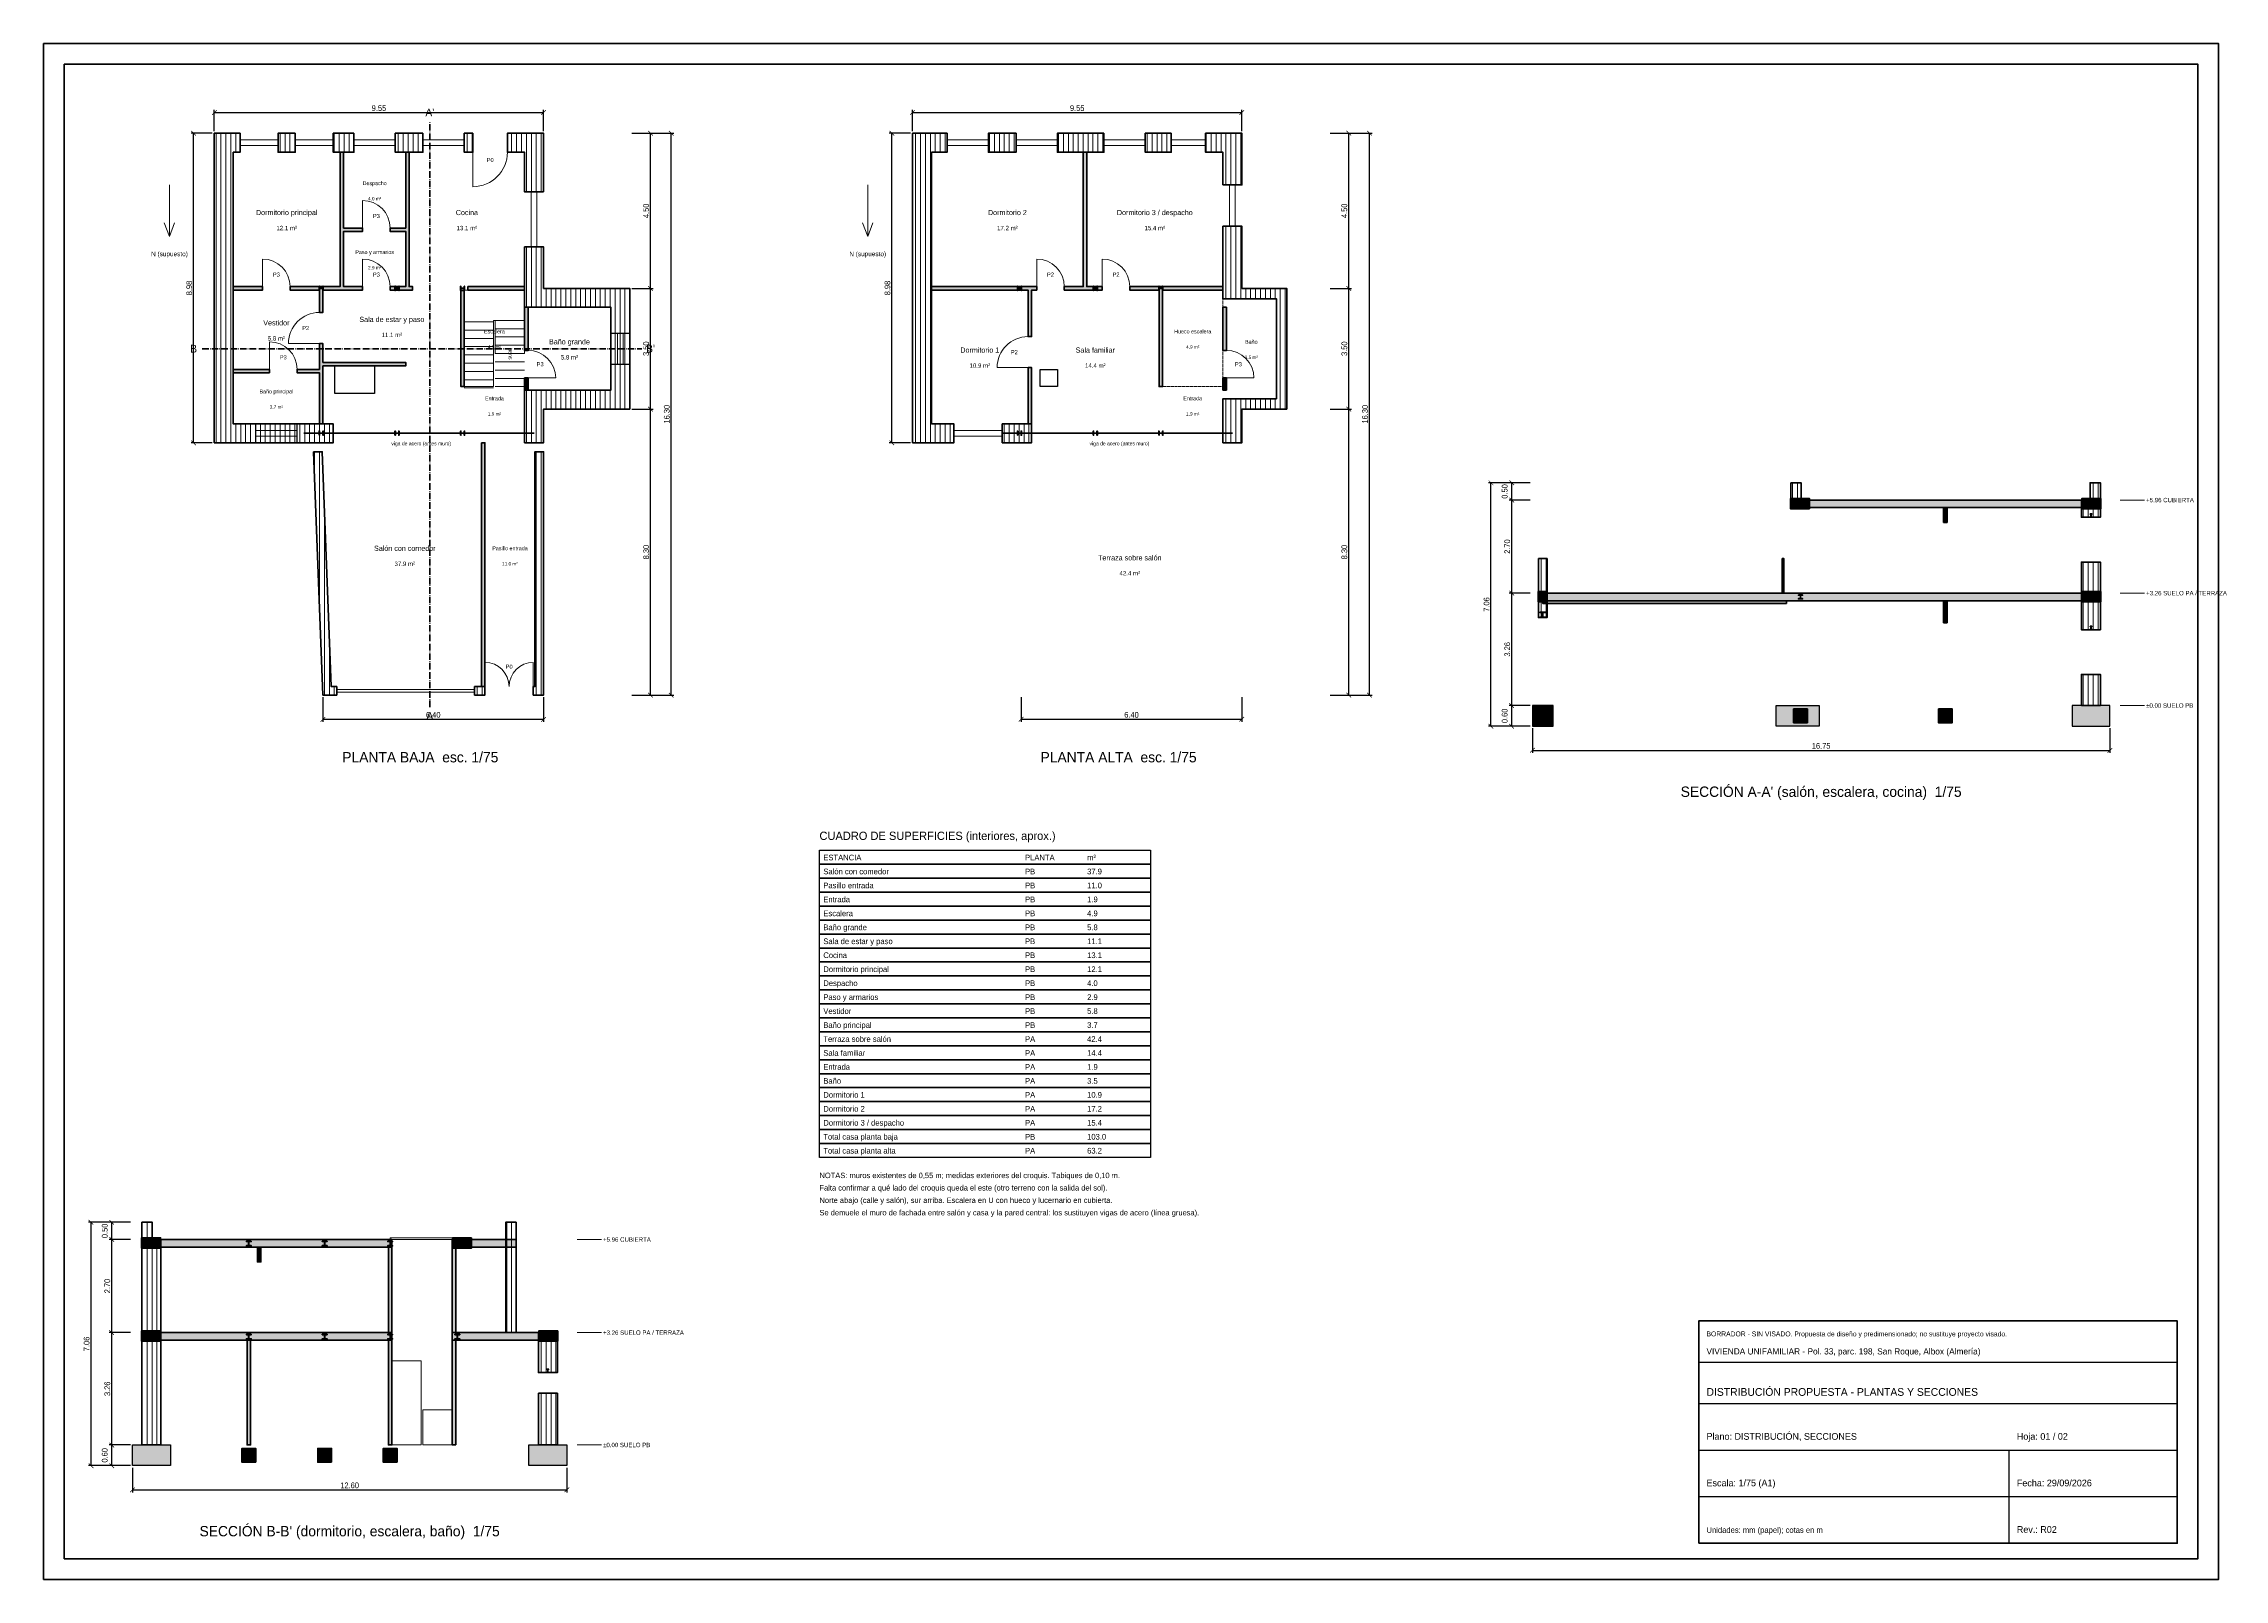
# Model space of a CAD drawing. Header units: millimetres. Extents: x 0 to 843, y 0 to 594.
import ezdxf
from ezdxf.enums import TextEntityAlignment as Align

# ---------------------------------------------------------------- set-up
doc = ezdxf.new("R2010")
doc.units = ezdxf.units.MM
doc.linetypes.add('DASHDOT', pattern=[3.556, 2.54, -0.508, 0, -0.508])
doc.linetypes.add('DASHED', pattern=[1.524, 1.27, -0.254])
for name, color, linetype, lineweight in [('acero_dintel', 5, 'Continuous', 35), ('acero_dinteles', 5, 'Continuous', 35), ('acero_pilares', 5, 'Continuous', 35), ('acero_vigas_cubierta', 5, 'Continuous', 35), ('acero_vigas_forjado', 5, 'Continuous', 35), ('CARPINTERIA', 4, 'Continuous', 18), ('cimentacion', 8, 'Continuous', 25), ('CORTES', 1, 'DASHDOT', 35), ('COTAS', 3, 'Continuous', 13), ('escalera', 30, 'Continuous', 18), ('ESCALERA_ALTA', 30, 'DASHED', 18), ('forjado_cubierta', 5, 'Continuous', 35), ('forjado_PB_PA', 5, 'Continuous', 35), ('forjado_salon', 8, 'Continuous', 35), ('HUECOS', 7, 'Continuous', 25), ('LUCERNARIO', 30, 'Continuous', 18), ('MARCO', 7, 'Continuous', 70), ('murete_pasillo', 7, 'Continuous', 35), ('muros_PA', 7, 'Continuous', 50), ('muros_PB', 7, 'Continuous', 50), ('parapeto_cubierta', 7, 'Continuous', 35), ('parapeto_terraza', 7, 'Continuous', 35), ('RAYADO_FORJADO', 7, 'Continuous', 9), ('RAYADO_MURO', 7, 'Continuous', 9), ('RAYADO_OTROS', 8, 'Continuous', 9), ('riostras', 8, 'Continuous', 35), ('tabiques_PA', 7, 'Continuous', 35), ('tabiques_PB', 7, 'Continuous', 35), ('TABLA', 7, 'Continuous', 25), ('TEXTO', 2, 'Continuous', 13), ('VIGAS', 1, 'Continuous', 60), ('zuncho_cubierta', 8, 'Continuous', 35), ('zuncho_forjado', 8, 'Continuous', 35)]:
    doc.layers.add(name, color=color, linetype=linetype, lineweight=lineweight)
doc.styles.add('OpenSansCondensed-Light', font='OpenSansCondensed-Light.ttf')
doc.dimstyles.new('EZDXF', dxfattribs={"dimtxt": 0.25, "dimasz": 0.175, "dimexe": 0.375, "dimexo": 0.125, "dimgap": 0.1, "dimtad": 1, "dimlfac": 100, "dimzin": 12, "dimdsep": 46, "dimtxsty": 'OpenSansCondensed-Light', "dimblk": 'ARCHTICK', "dimcen": 2.5, "dimazin": 3, "dimtfac": 0.5, "dimtmove": 2, "dimatfit": 3})

# ---------------------------------------------------------------- blocks, each defined once
blk = doc.blocks.new('_ARCHTICK')
at = {"color": 0, "linetype": 'BYBLOCK', "const_width": 0.15}
blk.add_lwpolyline([(-0.5, -0.5), (0.5, 0.5)], dxfattribs=at)

msp = doc.modelspace()

# ---------------------------------------------------------------- hatches: boundary and pattern name
at = {"layer": 'RAYADO_FORJADO'}
h = msp.add_hatch(color=5, dxfattribs=at)
h.dxf.hatch_style = 1
h.paths.add_polyline_path([(106.53333, 498.53333), (106.53333, 500.13333), (106.68, 500.13333), (106.68, 499.37667), (107.98667, 499.37667), (107.98667, 500.13333), (108.13333, 500.13333), (108.13333, 498.53333), (107.98667, 498.53333), (107.98667, 499.29), (106.68, 499.29), (106.68, 498.53333)])
h = msp.add_hatch(color=5, dxfattribs=at)
h.dxf.hatch_style = 1
h.paths.add_polyline_path([(135.86667, 498.53333), (135.86667, 500.13333), (136.01333, 500.13333), (136.01333, 499.37667), (137.32, 499.37667), (137.32, 500.13333), (137.46667, 500.13333), (137.46667, 498.53333), (137.32, 498.53333), (137.32, 499.29), (136.01333, 499.29), (136.01333, 498.53333)])
h = msp.add_hatch(color=5, dxfattribs=at)
h.dxf.hatch_style = 1
h.paths.add_polyline_path([(161.2, 498.53333), (161.2, 500.13333), (161.34667, 500.13333), (161.34667, 499.37667), (162.65333, 499.37667), (162.65333, 500.13333), (162.8, 500.13333), (162.8, 498.53333), (162.65333, 498.53333), (162.65333, 499.29), (161.34667, 499.29), (161.34667, 498.53333)])
h = msp.add_hatch(color=5, dxfattribs=at)
h.dxf.hatch_style = 1
h.paths.add_polyline_path([(376.53333, 498.53333), (376.53333, 500.13333), (376.68, 500.13333), (376.68, 499.37667), (377.98667, 499.37667), (377.98667, 500.13333), (378.13333, 500.13333), (378.13333, 498.53333), (377.98667, 498.53333), (377.98667, 499.29), (376.68, 499.29), (376.68, 498.53333)])
h = msp.add_hatch(color=5, dxfattribs=at)
h.dxf.hatch_style = 1
h.paths.add_polyline_path([(405.86667, 498.53333), (405.86667, 500.13333), (406.01333, 500.13333), (406.01333, 499.37667), (407.32, 499.37667), (407.32, 500.13333), (407.46667, 500.13333), (407.46667, 498.53333), (407.32, 498.53333), (407.32, 499.29), (406.01333, 499.29), (406.01333, 498.53333)])
h = msp.add_hatch(color=5, dxfattribs=at)
h.dxf.hatch_style = 1
h.paths.add_polyline_path([(431.2, 498.53333), (431.2, 500.13333), (431.34667, 500.13333), (431.34667, 499.37667), (432.65333, 499.37667), (432.65333, 500.13333), (432.8, 500.13333), (432.8, 498.53333), (432.65333, 498.53333), (432.65333, 499.29), (431.34667, 499.29), (431.34667, 498.53333)])
h = msp.add_hatch(color=5, dxfattribs=at)
h.dxf.hatch_style = 1
h.paths.add_polyline_path([(106.53333, 442.53333), (106.53333, 444.13333), (106.68, 444.13333), (106.68, 443.37667), (107.98667, 443.37667), (107.98667, 444.13333), (108.13333, 444.13333), (108.13333, 442.53333), (107.98667, 442.53333), (107.98667, 443.29), (106.68, 443.29), (106.68, 442.53333)])
h = msp.add_hatch(color=5, dxfattribs=at)
h.dxf.hatch_style = 1
h.paths.add_polyline_path([(135.86667, 442.53333), (135.86667, 444.13333), (136.01333, 444.13333), (136.01333, 443.37667), (137.32, 443.37667), (137.32, 444.13333), (137.46667, 444.13333), (137.46667, 442.53333), (137.32, 442.53333), (137.32, 443.29), (136.01333, 443.29), (136.01333, 442.53333)])
h = msp.add_hatch(color=5, dxfattribs=at)
h.dxf.hatch_style = 1
h.paths.add_polyline_path([(161.2, 442.53333), (161.2, 444.13333), (161.34667, 444.13333), (161.34667, 443.37667), (162.65333, 443.37667), (162.65333, 444.13333), (162.8, 444.13333), (162.8, 442.53333), (162.65333, 442.53333), (162.65333, 443.29), (161.34667, 443.29), (161.34667, 442.53333)])
h = msp.add_hatch(color=5, dxfattribs=at)
h.dxf.hatch_style = 1
h.paths.add_polyline_path([(376.53333, 442.53333), (376.53333, 444.13333), (376.68, 444.13333), (376.68, 443.37667), (377.98667, 443.37667), (377.98667, 444.13333), (378.13333, 444.13333), (378.13333, 442.53333), (377.98667, 442.53333), (377.98667, 443.29), (376.68, 443.29), (376.68, 442.53333)])
h = msp.add_hatch(color=5, dxfattribs=at)
h.dxf.hatch_style = 1
h.paths.add_polyline_path([(405.86667, 442.53333), (405.86667, 444.13333), (406.01333, 444.13333), (406.01333, 443.37667), (407.32, 443.37667), (407.32, 444.13333), (407.46667, 444.13333), (407.46667, 442.53333), (407.32, 442.53333), (407.32, 443.29), (406.01333, 443.29), (406.01333, 442.53333)])
h = msp.add_hatch(color=5, dxfattribs=at)
h.dxf.hatch_style = 1
h.paths.add_polyline_path([(431.2, 442.53333), (431.2, 444.13333), (431.34667, 444.13333), (431.34667, 443.37667), (432.65333, 443.37667), (432.65333, 444.13333), (432.8, 444.13333), (432.8, 442.53333), (432.65333, 442.53333), (432.65333, 443.29), (431.34667, 443.29), (431.34667, 442.53333)])
h = msp.add_hatch(color=8, dxfattribs=at)
h.dxf.hatch_style = 1
h.paths.add_polyline_path([(675.46667, 418.12333), (682.8, 418.12333), (682.8, 414.12333), (675.46667, 414.12333)])
h = msp.add_hatch(color=7, dxfattribs=at)
h.dxf.hatch_style = 1
h.paths.add_polyline_path([(675.6, 417.45667), (795.33333, 417.45667), (795.33333, 414.52333), (675.6, 414.52333)])
h = msp.add_hatch(color=5, dxfattribs=at)
h.dxf.hatch_style = 1
h.paths.add_polyline_path([(678.53333, 416.79), (680.13333, 416.79), (680.13333, 416.64333), (679.37667, 416.64333), (679.37667, 415.33667), (680.13333, 415.33667), (680.13333, 415.19), (678.53333, 415.19), (678.53333, 415.33667), (679.29, 415.33667), (679.29, 416.64333), (678.53333, 416.64333)])
h = msp.add_hatch(color=8, dxfattribs=at)
h.dxf.hatch_style = 1
h.paths.add_polyline_path([(788.13333, 414.12333), (795.46667, 414.12333), (795.46667, 418.12333), (788.13333, 418.12333)])
h = msp.add_hatch(color=5, dxfattribs=at)
h.dxf.hatch_style = 1
h.paths.add_polyline_path([(791.3, 412.12333), (792.03333, 412.12333), (792.03333, 412.04733), (791.694, 412.04733), (791.694, 410.866), (792.03333, 410.866), (792.03333, 410.79), (791.3, 410.79), (791.3, 410.866), (791.63933, 410.866), (791.63933, 412.04733), (791.3, 412.04733)])
h = msp.add_hatch(color=8, dxfattribs=at)
h.dxf.hatch_style = 1
h.paths.add_polyline_path([(577.86667, 382.12333), (577.86667, 378.12333), (581.2, 378.12333), (581.2, 382.12333)])
h = msp.add_hatch(color=7, dxfattribs=at)
h.dxf.hatch_style = 1
h.paths.add_polyline_path([(578, 381.45667), (795.33333, 381.45667), (795.33333, 378.52333), (578, 378.52333)])
h = msp.add_hatch(color=5, dxfattribs=at)
h.dxf.hatch_style = 1
h.paths.add_polyline_path([(678.53333, 380.79), (680.13333, 380.79), (680.13333, 380.64333), (679.37667, 380.64333), (679.37667, 379.33667), (680.13333, 379.33667), (680.13333, 379.19), (678.53333, 379.19), (678.53333, 379.33667), (679.29, 379.33667), (679.29, 380.64333), (678.53333, 380.64333)])
h = msp.add_hatch(color=8, dxfattribs=at)
h.dxf.hatch_style = 1
h.paths.add_polyline_path([(788.13333, 378.12333), (795.46667, 378.12333), (795.46667, 382.12333), (788.13333, 382.12333)])
h = msp.add_hatch(color=5, dxfattribs=at)
h.dxf.hatch_style = 1
h.paths.add_polyline_path([(578.6, 374.12333), (580.73333, 374.12333), (580.73333, 373.95), (579.72, 373.95), (579.72, 372.16333), (580.73333, 372.16333), (580.73333, 371.99), (578.6, 371.99), (578.6, 372.16333), (579.61333, 372.16333), (579.61333, 373.95), (578.6, 373.95)])
h = msp.add_hatch(color=8, dxfattribs=at)
h.dxf.hatch_style = 1
h.paths.add_polyline_path([(579.66667, 378.52333), (673.93333, 378.52333), (673.93333, 377.45667), (579.66667, 377.45667)])
h = msp.add_hatch(color=5, dxfattribs=at)
h.dxf.hatch_style = 1
h.paths.add_polyline_path([(791.3, 368.65667), (792.03333, 368.65667), (792.03333, 368.58067), (791.694, 368.58067), (791.694, 367.39933), (792.03333, 367.39933), (792.03333, 367.32333), (791.3, 367.32333), (791.3, 367.39933), (791.63933, 367.39933), (791.63933, 368.58067), (791.3, 368.58067)])
h = msp.add_hatch(color=8, dxfattribs=at)
h.dxf.hatch_style = 1
h.paths.add_polyline_path([(676.66667, 336.65667), (682, 336.65667), (682, 331.32333), (676.66667, 331.32333)])
h = msp.add_hatch(color=8, dxfattribs=at)
h.dxf.hatch_style = 1
h.paths.add_polyline_path([(732.66667, 336.65667), (738, 336.65667), (738, 331.32333), (732.66667, 331.32333)])
h = msp.add_hatch(color=8, dxfattribs=at)
h.dxf.hatch_style = 1
h.paths.add_polyline_path([(45.2, 128.12333), (37.86667, 128.12333), (37.86667, 132.12333), (45.2, 132.12333)])
h = msp.add_hatch(color=7, dxfattribs=at)
h.dxf.hatch_style = 1
h.paths.add_polyline_path([(134.66667, 128.52333), (38, 128.52333), (38, 131.45667), (134.66667, 131.45667)])
h = msp.add_hatch(color=5, dxfattribs=at)
h.dxf.hatch_style = 1
h.paths.add_polyline_path([(80.26667, 130.79), (78.4, 130.79), (78.4, 130.63), (79.28667, 130.63), (79.28667, 129.08333), (78.4, 129.08333), (78.4, 128.92333), (80.26667, 128.92333), (80.26667, 129.08333), (79.38, 129.08333), (79.38, 130.63), (80.26667, 130.63)])
h = msp.add_hatch(color=5, dxfattribs=at)
h.dxf.hatch_style = 1
h.paths.add_polyline_path([(109.6, 130.79), (107.73333, 130.79), (107.73333, 130.63), (108.62, 130.63), (108.62, 129.08333), (107.73333, 129.08333), (107.73333, 128.92333), (109.6, 128.92333), (109.6, 129.08333), (108.71333, 129.08333), (108.71333, 130.63), (109.6, 130.63)])
h = msp.add_hatch(color=5, dxfattribs=at)
h.dxf.hatch_style = 1
h.paths.add_polyline_path([(134.93333, 130.79), (133.06667, 130.79), (133.06667, 130.63), (133.95333, 130.63), (133.95333, 129.08333), (133.06667, 129.08333), (133.06667, 128.92333), (134.93333, 128.92333), (134.93333, 129.08333), (134.04667, 129.08333), (134.04667, 130.63), (134.93333, 130.63)])
h = msp.add_hatch(color=7, dxfattribs=at)
h.dxf.hatch_style = 1
h.paths.add_polyline_path([(182.66667, 131.45667), (182.66667, 128.52333), (158, 128.52333), (158, 131.45667)])
h = msp.add_hatch(color=8, dxfattribs=at)
h.dxf.hatch_style = 1
h.paths.add_polyline_path([(165.46667, 132.12333), (165.46667, 128.12333), (158.13333, 128.12333), (158.13333, 132.12333)])
h = msp.add_hatch(color=5, dxfattribs=at)
h.dxf.hatch_style = 1
h.paths.add_polyline_path([(160.93333, 130.79), (159.06667, 130.79), (159.06667, 130.63), (159.95333, 130.63), (159.95333, 129.08333), (159.06667, 129.08333), (159.06667, 128.92333), (160.93333, 128.92333), (160.93333, 129.08333), (160.04667, 129.08333), (160.04667, 130.63), (160.93333, 130.63)])
h = msp.add_hatch(color=8, dxfattribs=at)
h.dxf.hatch_style = 1
h.paths.add_polyline_path([(45.2, 92.12333), (37.86667, 92.12333), (37.86667, 96.12333), (45.2, 96.12333)])
h = msp.add_hatch(color=7, dxfattribs=at)
h.dxf.hatch_style = 1
h.paths.add_polyline_path([(134.66667, 92.52333), (134.66667, 95.45667), (38, 95.45667), (38, 92.52333)])
h = msp.add_hatch(color=5, dxfattribs=at)
h.dxf.hatch_style = 1
h.paths.add_polyline_path([(80.26667, 94.79), (78.4, 94.79), (78.4, 94.63), (79.28667, 94.63), (79.28667, 93.08333), (78.4, 93.08333), (78.4, 92.92333), (80.26667, 92.92333), (80.26667, 93.08333), (79.38, 93.08333), (79.38, 94.63), (80.26667, 94.63)])
h = msp.add_hatch(color=5, dxfattribs=at)
h.dxf.hatch_style = 1
h.paths.add_polyline_path([(109.6, 94.79), (107.73333, 94.79), (107.73333, 94.63), (108.62, 94.63), (108.62, 93.08333), (107.73333, 93.08333), (107.73333, 92.92333), (109.6, 92.92333), (109.6, 93.08333), (108.71333, 93.08333), (108.71333, 94.63), (109.6, 94.63)])
h = msp.add_hatch(color=5, dxfattribs=at)
h.dxf.hatch_style = 1
h.paths.add_polyline_path([(134.93333, 94.79), (133.06667, 94.79), (133.06667, 94.63), (133.95333, 94.63), (133.95333, 93.08333), (133.06667, 93.08333), (133.06667, 92.92333), (134.93333, 92.92333), (134.93333, 93.08333), (134.04667, 93.08333), (134.04667, 94.63), (134.93333, 94.63)])
h = msp.add_hatch(color=7, dxfattribs=at)
h.dxf.hatch_style = 1
h.paths.add_polyline_path([(198.66667, 95.45667), (198.66667, 92.52333), (158, 92.52333), (158, 95.45667)])
h = msp.add_hatch(color=5, dxfattribs=at)
h.dxf.hatch_style = 1
h.paths.add_polyline_path([(160.93333, 94.79), (159.06667, 94.79), (159.06667, 94.63), (159.95333, 94.63), (159.95333, 93.08333), (159.06667, 93.08333), (159.06667, 92.92333), (160.93333, 92.92333), (160.93333, 93.08333), (160.04667, 93.08333), (160.04667, 94.63), (160.93333, 94.63)])
h = msp.add_hatch(color=8, dxfattribs=at)
h.dxf.hatch_style = 1
h.paths.add_polyline_path([(198.8, 96.12333), (198.8, 92.12333), (191.46667, 92.12333), (191.46667, 96.12333)])
h = msp.add_hatch(color=5, dxfattribs=at)
h.dxf.hatch_style = 1
h.paths.add_polyline_path([(195.36667, 81.32333), (194.63333, 81.32333), (194.63333, 81.24733), (194.97267, 81.24733), (194.97267, 80.066), (194.63333, 80.066), (194.63333, 79.99), (195.36667, 79.99), (195.36667, 80.066), (195.02733, 80.066), (195.02733, 81.24733), (195.36667, 81.24733)])
h = msp.add_hatch(color=8, dxfattribs=at)
h.dxf.hatch_style = 1
h.paths.add_polyline_path([(82, 45.32333), (76.66667, 45.32333), (76.66667, 50.65667), (82, 50.65667)])
h = msp.add_hatch(color=8, dxfattribs=at)
h.dxf.hatch_style = 1
h.paths.add_polyline_path([(111.33333, 45.32333), (106, 45.32333), (106, 50.65667), (111.33333, 50.65667)])
h = msp.add_hatch(color=8, dxfattribs=at)
h.dxf.hatch_style = 1
h.paths.add_polyline_path([(136.66667, 45.32333), (131.33333, 45.32333), (131.33333, 50.65667), (136.66667, 50.65667)])
at = {"layer": 'RAYADO_MURO'}
h = msp.add_hatch(dxfattribs=at)
h.set_pattern_fill('ANSI31', scale=0.6, angle=45)
h.paths.add_polyline_path([(66, 559.33333), (66, 439.6), (112, 439.6), (112, 446.93333), (73.33333, 446.93333), (73.33333, 552), (76, 552), (76, 559.33333)])
h = msp.add_hatch(dxfattribs=at)
h.set_pattern_fill('ANSI31', scale=0.6, angle=45)
h.paths.add_polyline_path([(97.33333, 559.33333), (97.33333, 552), (90.66667, 552), (90.66667, 559.33333)])
h = msp.add_hatch(dxfattribs=at)
h.set_pattern_fill('ANSI31', scale=0.6, angle=45)
h.paths.add_polyline_path([(120, 559.33333), (120, 552), (112, 552), (112, 559.33333)])
h = msp.add_hatch(dxfattribs=at)
h.set_pattern_fill('ANSI31', scale=0.6, angle=45)
h.paths.add_polyline_path([(146.66667, 559.33333), (146.66667, 552), (136, 552), (136, 559.33333)])
h = msp.add_hatch(dxfattribs=at)
h.set_pattern_fill('ANSI31', scale=0.6, angle=45)
h.paths.add_polyline_path([(166, 559.33333), (166, 552), (162.66667, 552), (162.66667, 559.33333)])
h = msp.add_hatch(dxfattribs=at)
h.set_pattern_fill('ANSI31', scale=0.6, angle=45)
h.paths.add_polyline_path([(193.33333, 536.66667), (193.33333, 559.33333), (179.33333, 559.33333), (179.33333, 552), (186, 552), (186, 536.66667)])
h = msp.add_hatch(dxfattribs=at)
h.set_pattern_fill('ANSI31', scale=0.6, angle=45)
h.paths.add_polyline_path([(336, 559.33333), (336, 439.6), (352, 439.6), (352, 446.93333), (343.33333, 446.93333), (343.33333, 552), (349.33333, 552), (349.33333, 559.33333)])
h = msp.add_hatch(dxfattribs=at)
h.set_pattern_fill('ANSI31', scale=0.6, angle=45)
h.paths.add_polyline_path([(376, 559.33333), (376, 552), (365.33333, 552), (365.33333, 559.33333)])
h = msp.add_hatch(dxfattribs=at)
h.set_pattern_fill('ANSI31', scale=0.6, angle=45)
h.paths.add_polyline_path([(410, 559.33333), (410, 552), (392, 552), (392, 559.33333)])
h = msp.add_hatch(dxfattribs=at)
h.set_pattern_fill('ANSI31', scale=0.6, angle=45)
h.paths.add_polyline_path([(436, 559.33333), (436, 552), (426, 552), (426, 559.33333)])
h = msp.add_hatch(dxfattribs=at)
h.set_pattern_fill('ANSI31', scale=0.6, angle=45)
h.paths.add_polyline_path([(456, 539.33333), (463.33333, 539.33333), (463.33333, 559.33333), (449.33333, 559.33333), (449.33333, 552), (456, 552)])
h = msp.add_hatch(dxfattribs=at)
h.set_pattern_fill('ANSI31', scale=0.6, angle=45)
h.paths.add_polyline_path([(463.33333, 499.33333), (480.66667, 499.33333), (480.66667, 452.66667), (463.33333, 452.66667), (463.33333, 439.6), (456, 439.6), (456, 456.66667), (476.66667, 456.66667), (476.66667, 495.33333), (456, 495.33333), (456, 523.33333), (463.33333, 523.33333)])
h = msp.add_hatch(dxfattribs=at)
h.set_pattern_fill('ANSI31', scale=0.6, angle=45)
h.paths.add_polyline_path([(186, 492), (186, 515.33333), (193.33333, 515.33333), (193.33333, 499.33333), (226.66667, 499.33333), (226.66667, 452.66667), (193.33333, 452.66667), (193.33333, 439.6), (186, 439.6), (186, 460), (219.33333, 460), (219.33333, 492)])
h = msp.add_hatch(dxfattribs=at)
h.set_pattern_fill('ANSI31', scale=0.6, angle=45)
h.paths.add_polyline_path([(370.66667, 446.93333), (370.66667, 439.6), (382, 439.6), (382, 446.93333)])
h = msp.add_hatch(dxfattribs=at)
h.set_pattern_fill('ANSI31', scale=0.6, angle=45)
h.paths.add_polyline_path([(104.39927, 436.13333), (108, 342), (113.33333, 342), (113.33333, 345.33333), (111.20827, 345.33333), (107.73504, 436.13333)])
h = msp.add_hatch(dxfattribs=at)
h.set_pattern_fill('ANSI31', scale=0.6, angle=45)
h.paths.add_polyline_path([(189.33333, 345.33333), (189.33333, 342), (193.33333, 342), (193.33333, 436.13333), (190, 436.13333), (190, 345.33333)])
h = msp.add_hatch(dxfattribs=at)
h.set_pattern_fill('ANSI31', scale=0.6, angle=45)
h.paths.add_polyline_path([(675.6, 424.12333), (679.6, 424.12333), (679.6, 417.45667), (675.6, 417.45667)])
h = msp.add_hatch(dxfattribs=at)
h.set_pattern_fill('ANSI31', scale=0.6, angle=45)
h.paths.add_polyline_path([(791.33333, 417.45667), (791.33333, 424.12333), (795.33333, 424.12333), (795.33333, 417.45667)])
h = msp.add_hatch(dxfattribs=at)
h.set_pattern_fill('ANSI31', scale=0.6, angle=45)
h.paths.add_polyline_path([(788, 417.45667), (795.33333, 417.45667), (795.33333, 410.79), (788, 410.79)])
h = msp.add_hatch(dxfattribs=at)
h.set_pattern_fill('ANSI31', scale=0.6, angle=45)
h.paths.add_polyline_path([(578, 394.79), (581.33333, 394.79), (581.33333, 381.45667), (578, 381.45667)])
h = msp.add_hatch(dxfattribs=at)
h.set_pattern_fill('ANSI31', scale=0.6, angle=45)
h.paths.add_polyline_path([(672.26667, 381.45667), (672.26667, 394.79), (672.93333, 394.79), (672.93333, 381.45667)])
h = msp.add_hatch(dxfattribs=at)
h.set_pattern_fill('ANSI31', scale=0.6, angle=45)
h.paths.add_polyline_path([(788, 381.45667), (788, 393.45667), (795.33333, 393.45667), (795.33333, 381.45667)])
h = msp.add_hatch(dxfattribs=at)
h.set_pattern_fill('ANSI31', scale=0.6, angle=45)
h.paths.add_polyline_path([(578, 381.45667), (581.33333, 381.45667), (581.33333, 371.99), (578, 371.99)])
h = msp.add_hatch(dxfattribs=at)
h.set_pattern_fill('ANSI31', scale=0.6, angle=45)
h.paths.add_polyline_path([(788, 381.45667), (795.33333, 381.45667), (795.33333, 367.32333), (788, 367.32333)])
h = msp.add_hatch(dxfattribs=at)
h.set_pattern_fill('ANSI31', scale=0.6, angle=45)
h.paths.add_polyline_path([(788, 337.99), (788, 349.99), (795.33333, 349.99), (795.33333, 337.99)])
h = msp.add_hatch(dxfattribs=at)
h.set_pattern_fill('ANSI31', scale=0.6, angle=45)
h.paths.add_polyline_path([(166.66667, 345.33333), (166.66667, 342), (170.66667, 342), (170.66667, 345.33333)])
h = msp.add_hatch(dxfattribs=at)
h.set_pattern_fill('ANSI31', scale=0.6, angle=45)
h.paths.add_polyline_path([(42, 131.45667), (38, 131.45667), (38, 138.12333), (42, 138.12333)])
h = msp.add_hatch(dxfattribs=at)
h.set_pattern_fill('ANSI31', scale=0.6, angle=45)
h.paths.add_polyline_path([(182.66667, 138.12333), (182.66667, 131.45667), (178.66667, 131.45667), (178.66667, 138.12333)])
h = msp.add_hatch(dxfattribs=at)
h.set_pattern_fill('ANSI31', scale=0.6, angle=45)
h.paths.add_polyline_path([(45.33333, 95.45667), (45.33333, 131.45667), (38, 131.45667), (38, 95.45667)])
h = msp.add_hatch(dxfattribs=at)
h.set_pattern_fill('ANSI31', scale=0.6, angle=45)
h.paths.add_polyline_path([(182.66667, 95.45667), (182.66667, 131.45667), (178.66667, 131.45667), (178.66667, 95.45667)])
h = msp.add_hatch(dxfattribs=at)
h.set_pattern_fill('ANSI31', scale=0.6, angle=45)
h.paths.add_polyline_path([(45.33333, 51.99), (45.33333, 95.45667), (38, 95.45667), (38, 51.99)])
h = msp.add_hatch(dxfattribs=at)
h.set_pattern_fill('ANSI31', scale=0.6, angle=45)
h.paths.add_polyline_path([(198.66667, 95.45667), (191.33333, 95.45667), (191.33333, 79.99), (198.66667, 79.99)])
h = msp.add_hatch(dxfattribs=at)
h.set_pattern_fill('ANSI31', scale=0.6, angle=45)
h.paths.add_polyline_path([(191.33333, 71.99), (191.33333, 51.99), (198.66667, 51.99), (198.66667, 71.99)])
at = {"layer": 'RAYADO_OTROS'}
h = msp.add_hatch(color=7, dxfattribs=at)
h.dxf.hatch_style = 1
h.paths.add_polyline_path([(95.33333, 500), (95.33333, 498.66667), (106.66667, 498.66667), (106.66667, 490), (108, 490), (108, 498.66667), (123.33333, 498.66667), (123.33333, 500), (116, 500), (116, 521.33333), (123.33333, 521.33333), (123.33333, 522.66667), (116, 522.66667), (116, 552), (114.66667, 552), (114.66667, 500)])
h = msp.add_hatch(color=7, dxfattribs=at)
h.dxf.hatch_style = 1
h.paths.add_polyline_path([(134, 500), (134, 498.66667), (142.66667, 498.66667), (142.66667, 500), (141.33333, 500), (141.33333, 552), (140, 552), (140, 522.66667), (134, 522.66667), (134, 521.33333), (140, 521.33333), (140, 500)])
h = msp.add_hatch(color=7, dxfattribs=at)
h.dxf.hatch_style = 1
h.paths.add_polyline_path([(394.66667, 500), (402, 500), (402, 552), (403.33333, 552), (403.33333, 500), (409.33333, 500), (409.33333, 498.66667), (394.66667, 498.66667)])
h = msp.add_hatch(color=7, dxfattribs=at)
h.dxf.hatch_style = 1
h.paths.add_polyline_path([(73.33333, 500), (84.66667, 500), (84.66667, 498.66667), (73.33333, 498.66667)])
h = msp.add_hatch(color=7, dxfattribs=at)
h.dxf.hatch_style = 1
h.paths.add_polyline_path([(161.33333, 498.53333), (162.66667, 498.53333), (162.66667, 461.33333), (161.33333, 461.33333)])
h = msp.add_hatch(color=7, dxfattribs=at)
h.dxf.hatch_style = 1
h.paths.add_polyline_path([(164, 500), (164, 498.66667), (186, 498.66667), (186, 500)])
h = msp.add_hatch(color=7, dxfattribs=at)
h.dxf.hatch_style = 1
h.paths.add_polyline_path([(343.33333, 500), (384, 500), (384, 498.66667), (382, 498.66667), (382, 480.66667), (380.66667, 480.66667), (380.66667, 498.66667), (343.33333, 498.66667)])
h = msp.add_hatch(color=7, dxfattribs=at)
h.dxf.hatch_style = 1
h.paths.add_polyline_path([(420, 500), (420, 498.66667), (431.33333, 498.66667), (431.33333, 461.33333), (432.66667, 461.33333), (432.66667, 498.66667), (456, 498.66667), (456, 500)])
h = msp.add_hatch(color=7, dxfattribs=at)
h.dxf.hatch_style = 1
h.paths.add_polyline_path([(186, 492), (187.33333, 492), (187.33333, 475.33333), (186, 475.33333)])
h = msp.add_hatch(color=7, dxfattribs=at)
h.dxf.hatch_style = 1
h.paths.add_polyline_path([(456, 492), (457.33333, 492), (457.33333, 475.33333), (456, 475.33333)])
h = msp.add_hatch(color=7, dxfattribs=at)
h.dxf.hatch_style = 1
h.paths.add_polyline_path([(106.66667, 478), (108, 478), (108, 470.66667), (140, 470.66667), (140, 469.33333), (108, 469.33333), (108, 446.93333), (106.66667, 446.93333), (106.66667, 466.66667), (98, 466.66667), (98, 468), (106.66667, 468)])
h = msp.add_hatch(color=7, dxfattribs=at)
h.dxf.hatch_style = 1
h.paths.add_polyline_path([(73.33333, 468), (87.33333, 468), (87.33333, 466.66667), (73.33333, 466.66667)])
h = msp.add_hatch(color=7, dxfattribs=at)
h.dxf.hatch_style = 1
h.paths.add_polyline_path([(186, 464.66667), (187.33333, 464.66667), (187.33333, 460), (186, 460)])
h = msp.add_hatch(color=7, dxfattribs=at)
h.dxf.hatch_style = 1
h.paths.add_polyline_path([(380.66667, 468.66667), (382, 468.66667), (382, 446.93333), (380.66667, 446.93333)])
h = msp.add_hatch(color=7, dxfattribs=at)
h.dxf.hatch_style = 1
h.paths.add_polyline_path([(456, 464.66667), (457.33333, 464.66667), (457.33333, 460), (456, 460)])
h = msp.add_hatch(color=7, dxfattribs=at)
h.dxf.hatch_style = 1
h.paths.add_polyline_path([(169.33333, 439.6), (170.66667, 439.6), (170.66667, 345.33333), (169.33333, 345.33333)])
h = msp.add_hatch(color=7, dxfattribs=at)
h.dxf.hatch_style = 1
h.paths.add_polyline_path([(734.66667, 414.52333), (736, 414.52333), (736, 408.79), (734.66667, 408.79)])
h = msp.add_hatch(color=7, dxfattribs=at)
h.dxf.hatch_style = 1
h.paths.add_polyline_path([(734.66667, 378.52333), (736, 378.52333), (736, 369.99), (734.66667, 369.99)])
h = msp.add_hatch(color=8, dxfattribs=at)
h.dxf.hatch_style = 1
h.paths.add_polyline_path([(575.66667, 337.99), (575.66667, 329.99), (583.66667, 329.99), (583.66667, 337.99)])
h = msp.add_hatch(color=8, dxfattribs=at)
h.dxf.hatch_style = 1
h.paths.add_polyline_path([(669.93333, 329.99), (669.93333, 337.99), (686.6, 337.99), (686.6, 329.99)])
h = msp.add_hatch(color=8, dxfattribs=at)
h.dxf.hatch_style = 1
h.paths.add_polyline_path([(784.33333, 329.99), (799, 329.99), (799, 337.99), (784.33333, 337.99)])
h = msp.add_hatch(color=7, dxfattribs=at)
h.dxf.hatch_style = 1
h.paths.add_polyline_path([(84, 128.52333), (82.66667, 128.52333), (82.66667, 122.79), (84, 122.79)])
h = msp.add_hatch(color=7, dxfattribs=at)
h.dxf.hatch_style = 1
h.paths.add_polyline_path([(134.66667, 128.52333), (133.33333, 128.52333), (133.33333, 95.45667), (134.66667, 95.45667)])
h = msp.add_hatch(color=7, dxfattribs=at)
h.dxf.hatch_style = 1
h.paths.add_polyline_path([(159.33333, 95.45667), (158, 95.45667), (158, 128.52333), (159.33333, 128.52333)])
h = msp.add_hatch(color=7, dxfattribs=at)
h.dxf.hatch_style = 1
h.paths.add_polyline_path([(80, 92.52333), (78.66667, 92.52333), (78.66667, 51.99), (80, 51.99)])
h = msp.add_hatch(color=7, dxfattribs=at)
h.dxf.hatch_style = 1
h.paths.add_polyline_path([(134.66667, 92.52333), (133.33333, 92.52333), (133.33333, 51.99), (134.66667, 51.99)])
h = msp.add_hatch(color=7, dxfattribs=at)
h.dxf.hatch_style = 1
h.paths.add_polyline_path([(159.33333, 51.99), (158, 51.99), (158, 92.52333), (159.33333, 92.52333)])
h = msp.add_hatch(color=8, dxfattribs=at)
h.dxf.hatch_style = 1
h.paths.add_polyline_path([(49, 43.99), (34.33333, 43.99), (34.33333, 51.99), (49, 51.99)])
h = msp.add_hatch(color=8, dxfattribs=at)
h.dxf.hatch_style = 1
h.paths.add_polyline_path([(202.33333, 51.99), (202.33333, 43.99), (187.66667, 43.99), (187.66667, 51.99)])

# ---------------------------------------------------------------- linework, layer by layer
at = {"layer": 'acero_dintel'}
msp.add_lwpolyline([(578.6, 374.12333), (580.73333, 374.12333), (580.73333, 373.95), (579.72, 373.95), (579.72, 372.16333), (580.73333, 372.16333), (580.73333, 371.99), (578.6, 371.99), (578.6, 372.16333), (579.61333, 372.16333), (579.61333, 373.95), (578.6, 373.95)], close=True, dxfattribs=at)
at = {"layer": 'acero_dinteles'}
for points in [[(791.3, 412.12333), (792.03333, 412.12333), (792.03333, 412.04733), (791.694, 412.04733), (791.694, 410.866), (792.03333, 410.866), (792.03333, 410.79), (791.3, 410.79), (791.3, 410.866), (791.63933, 410.866), (791.63933, 412.04733), (791.3, 412.04733)], [(791.3, 368.65667), (792.03333, 368.65667), (792.03333, 368.58067), (791.694, 368.58067), (791.694, 367.39933), (792.03333, 367.39933), (792.03333, 367.32333), (791.3, 367.32333), (791.3, 367.39933), (791.63933, 367.39933), (791.63933, 368.58067), (791.3, 368.58067)], [(195.36667, 81.32333), (194.63333, 81.32333), (194.63333, 81.24733), (194.97267, 81.24733), (194.97267, 80.066), (194.63333, 80.066), (194.63333, 79.99), (195.36667, 79.99), (195.36667, 80.066), (195.02733, 80.066), (195.02733, 81.24733), (195.36667, 81.24733)]]:
    msp.add_lwpolyline(points, close=True, dxfattribs=at)
at = {"layer": 'acero_pilares'}
for points in [[(106.53333, 498.53333), (106.53333, 500.13333), (106.68, 500.13333), (106.68, 499.37667), (107.98667, 499.37667), (107.98667, 500.13333), (108.13333, 500.13333), (108.13333, 498.53333), (107.98667, 498.53333), (107.98667, 499.29), (106.68, 499.29), (106.68, 498.53333)], [(135.86667, 498.53333), (135.86667, 500.13333), (136.01333, 500.13333), (136.01333, 499.37667), (137.32, 499.37667), (137.32, 500.13333), (137.46667, 500.13333), (137.46667, 498.53333), (137.32, 498.53333), (137.32, 499.29), (136.01333, 499.29), (136.01333, 498.53333)], [(161.2, 498.53333), (161.2, 500.13333), (161.34667, 500.13333), (161.34667, 499.37667), (162.65333, 499.37667), (162.65333, 500.13333), (162.8, 500.13333), (162.8, 498.53333), (162.65333, 498.53333), (162.65333, 499.29), (161.34667, 499.29), (161.34667, 498.53333)], [(376.53333, 498.53333), (376.53333, 500.13333), (376.68, 500.13333), (376.68, 499.37667), (377.98667, 499.37667), (377.98667, 500.13333), (378.13333, 500.13333), (378.13333, 498.53333), (377.98667, 498.53333), (377.98667, 499.29), (376.68, 499.29), (376.68, 498.53333)], [(405.86667, 498.53333), (405.86667, 500.13333), (406.01333, 500.13333), (406.01333, 499.37667), (407.32, 499.37667), (407.32, 500.13333), (407.46667, 500.13333), (407.46667, 498.53333), (407.32, 498.53333), (407.32, 499.29), (406.01333, 499.29), (406.01333, 498.53333)], [(431.2, 498.53333), (431.2, 500.13333), (431.34667, 500.13333), (431.34667, 499.37667), (432.65333, 499.37667), (432.65333, 500.13333), (432.8, 500.13333), (432.8, 498.53333), (432.65333, 498.53333), (432.65333, 499.29), (431.34667, 499.29), (431.34667, 498.53333)], [(106.53333, 442.53333), (106.53333, 444.13333), (106.68, 444.13333), (106.68, 443.37667), (107.98667, 443.37667), (107.98667, 444.13333), (108.13333, 444.13333), (108.13333, 442.53333), (107.98667, 442.53333), (107.98667, 443.29), (106.68, 443.29), (106.68, 442.53333)], [(135.86667, 442.53333), (135.86667, 444.13333), (136.01333, 444.13333), (136.01333, 443.37667), (137.32, 443.37667), (137.32, 444.13333), (137.46667, 444.13333), (137.46667, 442.53333), (137.32, 442.53333), (137.32, 443.29), (136.01333, 443.29), (136.01333, 442.53333)], [(161.2, 442.53333), (161.2, 444.13333), (161.34667, 444.13333), (161.34667, 443.37667), (162.65333, 443.37667), (162.65333, 444.13333), (162.8, 444.13333), (162.8, 442.53333), (162.65333, 442.53333), (162.65333, 443.29), (161.34667, 443.29), (161.34667, 442.53333)], [(376.53333, 442.53333), (376.53333, 444.13333), (376.68, 444.13333), (376.68, 443.37667), (377.98667, 443.37667), (377.98667, 444.13333), (378.13333, 444.13333), (378.13333, 442.53333), (377.98667, 442.53333), (377.98667, 443.29), (376.68, 443.29), (376.68, 442.53333)], [(405.86667, 442.53333), (405.86667, 444.13333), (406.01333, 444.13333), (406.01333, 443.37667), (407.32, 443.37667), (407.32, 444.13333), (407.46667, 444.13333), (407.46667, 442.53333), (407.32, 442.53333), (407.32, 443.29), (406.01333, 443.29), (406.01333, 442.53333)], [(431.2, 442.53333), (431.2, 444.13333), (431.34667, 444.13333), (431.34667, 443.37667), (432.65333, 443.37667), (432.65333, 444.13333), (432.8, 444.13333), (432.8, 442.53333), (432.65333, 442.53333), (432.65333, 443.29), (431.34667, 443.29), (431.34667, 442.53333)]]:
    msp.add_lwpolyline(points, close=True, dxfattribs=at)
at = {"layer": 'acero_vigas_cubierta'}
for points in [[(678.53333, 416.79), (680.13333, 416.79), (680.13333, 416.64333), (679.37667, 416.64333), (679.37667, 415.33667), (680.13333, 415.33667), (680.13333, 415.19), (678.53333, 415.19), (678.53333, 415.33667), (679.29, 415.33667), (679.29, 416.64333), (678.53333, 416.64333)], [(80.26667, 130.79), (78.4, 130.79), (78.4, 130.63), (79.28667, 130.63), (79.28667, 129.08333), (78.4, 129.08333), (78.4, 128.92333), (80.26667, 128.92333), (80.26667, 129.08333), (79.38, 129.08333), (79.38, 130.63), (80.26667, 130.63)], [(109.6, 130.79), (107.73333, 130.79), (107.73333, 130.63), (108.62, 130.63), (108.62, 129.08333), (107.73333, 129.08333), (107.73333, 128.92333), (109.6, 128.92333), (109.6, 129.08333), (108.71333, 129.08333), (108.71333, 130.63), (109.6, 130.63)], [(134.93333, 130.79), (133.06667, 130.79), (133.06667, 130.63), (133.95333, 130.63), (133.95333, 129.08333), (133.06667, 129.08333), (133.06667, 128.92333), (134.93333, 128.92333), (134.93333, 129.08333), (134.04667, 129.08333), (134.04667, 130.63), (134.93333, 130.63)], [(160.93333, 130.79), (159.06667, 130.79), (159.06667, 130.63), (159.95333, 130.63), (159.95333, 129.08333), (159.06667, 129.08333), (159.06667, 128.92333), (160.93333, 128.92333), (160.93333, 129.08333), (160.04667, 129.08333), (160.04667, 130.63), (160.93333, 130.63)]]:
    msp.add_lwpolyline(points, close=True, dxfattribs=at)
at = {"layer": 'acero_vigas_forjado'}
for points in [[(678.53333, 380.79), (680.13333, 380.79), (680.13333, 380.64333), (679.37667, 380.64333), (679.37667, 379.33667), (680.13333, 379.33667), (680.13333, 379.19), (678.53333, 379.19), (678.53333, 379.33667), (679.29, 379.33667), (679.29, 380.64333), (678.53333, 380.64333)], [(80.26667, 94.79), (78.4, 94.79), (78.4, 94.63), (79.28667, 94.63), (79.28667, 93.08333), (78.4, 93.08333), (78.4, 92.92333), (80.26667, 92.92333), (80.26667, 93.08333), (79.38, 93.08333), (79.38, 94.63), (80.26667, 94.63)], [(109.6, 94.79), (107.73333, 94.79), (107.73333, 94.63), (108.62, 94.63), (108.62, 93.08333), (107.73333, 93.08333), (107.73333, 92.92333), (109.6, 92.92333), (109.6, 93.08333), (108.71333, 93.08333), (108.71333, 94.63), (109.6, 94.63)], [(134.93333, 94.79), (133.06667, 94.79), (133.06667, 94.63), (133.95333, 94.63), (133.95333, 93.08333), (133.06667, 93.08333), (133.06667, 92.92333), (134.93333, 92.92333), (134.93333, 93.08333), (134.04667, 93.08333), (134.04667, 94.63), (134.93333, 94.63)], [(160.93333, 94.79), (159.06667, 94.79), (159.06667, 94.63), (159.95333, 94.63), (159.95333, 93.08333), (159.06667, 93.08333), (159.06667, 92.92333), (160.93333, 92.92333), (160.93333, 93.08333), (160.04667, 93.08333), (160.04667, 94.63), (160.93333, 94.63)]]:
    msp.add_lwpolyline(points, close=True, dxfattribs=at)
at = {"layer": 'CARPINTERIA'}
for p, q in [((76, 556.76667), (90.66667, 556.76667)), ((97.33333, 556.76667), (112, 556.76667)), ((120, 556.76667), (136, 556.76667)), ((146.66667, 556.76667), (162.66667, 556.76667)), ((349.33333, 556.76667), (365.33333, 556.76667)), ((376, 556.76667), (392, 556.76667)), ((410, 556.76667), (426, 556.76667)), ((436, 556.76667), (449.33333, 556.76667)), ((76, 554.56667), (90.66667, 554.56667)), ((97.33333, 554.56667), (112, 554.56667)), ((120, 554.56667), (136, 554.56667)), ((146.66667, 554.56667), (162.66667, 554.56667)), ((166, 552), (166, 538.66667)), ((349.33333, 554.56667), (365.33333, 554.56667)), ((376, 554.56667), (392, 554.56667)), ((410, 554.56667), (426, 554.56667)), ((436, 554.56667), (449.33333, 554.56667)), ((123.33333, 522.66667), (123.33333, 533.33333)), ((188.56667, 515.33333), (188.56667, 536.66667)), ((190.76667, 515.33333), (190.76667, 536.66667)), ((458.56667, 523.33333), (458.56667, 539.33333)), ((460.76667, 523.33333), (460.76667, 539.33333)), ((84.66667, 500), (84.66667, 510.66667)), ((123.33333, 500), (123.33333, 510.66667)), ((384, 500), (384, 510.66667)), ((409.33333, 500), (409.33333, 510.66667)), ((221.9, 470), (221.9, 482)), ((224.1, 470), (224.1, 482)), ((87.33333, 468), (87.33333, 478.66667)), ((106.66667, 478), (94.66667, 478)), ((187.33333, 464.66667), (198, 464.66667)), ((380.66667, 468.66667), (368.66667, 468.66667)), ((457.33333, 464.66667), (468, 464.66667)), ((82, 444.36667), (98, 444.36667)), ((82, 442.16667), (98, 442.16667)), ((352, 444.36667), (370.66667, 444.36667)), ((352, 442.16667), (370.66667, 442.16667)), ((170.66667, 345.33333), (170.66667, 354.66667)), ((189.33333, 345.33333), (189.33333, 354.66667)), ((113.33333, 344.16667), (166.66667, 344.16667)), ((113.33333, 343.16667), (166.66667, 343.16667))]:
    msp.add_line(p, q, dxfattribs=at)
for centre, radius, start, end in [((166, 552), 13.33333, -90, 0), ((123.33333, 522.66667), 10.66667, 0, 90), ((84.66667, 500), 10.66667, 0, 90), ((123.33333, 500), 10.66667, 0, 90), ((384, 500), 10.66667, 0, 90), ((409.33333, 500), 10.66667, 0, 90), ((106.66667, 478), 12, 90, 180), ((380.66667, 468.66667), 12, 90, 180), ((87.33333, 468), 10.66667, 0, 90), ((187.33333, 464.66667), 10.66667, 0, 90), ((457.33333, 464.66667), 10.66667, 0, 90), ((170.66667, 345.33333), 9.33333, 0, 90), ((189.33333, 345.33333), 9.33333, 90, 180)]:
    msp.add_arc(centre, radius, start, end, dxfattribs=at)
at = {"layer": 'chimenea'}
for points in [[(112.66667, 469.33333), (128, 469.33333), (128, 458.66667), (112.66667, 458.66667)], [(385.33333, 468), (392, 468), (392, 461.33333), (385.33333, 461.33333)]]:
    msp.add_lwpolyline(points, close=True, dxfattribs=at)
at = {"layer": 'cimentacion'}
for points in [[(575.66667, 337.99), (575.66667, 329.99), (583.66667, 329.99), (583.66667, 337.99)], [(669.93333, 329.99), (669.93333, 337.99), (686.6, 337.99), (686.6, 329.99)], [(784.33333, 329.99), (799, 329.99), (799, 337.99), (784.33333, 337.99)], [(49, 43.99), (34.33333, 43.99), (34.33333, 51.99), (49, 51.99)], [(202.33333, 51.99), (202.33333, 43.99), (187.66667, 43.99), (187.66667, 51.99)]]:
    msp.add_lwpolyline(points, close=True, dxfattribs=at)
at = {"layer": 'CORTES'}
for p, q in [((149.33333, 337.33333), (149.33333, 564)), ((61.33333, 476), (231.33333, 476))]:
    msp.add_line(p, q, dxfattribs=at)
at = {"layer": 'COTAS'}
for p, q in [((48.66667, 539.33333), (48.66667, 519.33333)), ((318.66667, 539.33333), (318.66667, 519.33333)), ((48.66667, 519.33333), (46.66667, 524.66667)), ((48.66667, 519.33333), (50.66667, 524.66667)), ((318.66667, 519.33333), (316.66667, 524.66667)), ((318.66667, 519.33333), (320.66667, 524.66667)), ((803, 417.45667), (812.33333, 417.45667)), ((803, 381.45667), (812.33333, 381.45667)), ((803, 337.99), (812.33333, 337.99)), ((206.33333, 131.45667), (215.66667, 131.45667)), ((206.33333, 95.45667), (215.66667, 95.45667)), ((206.33333, 51.99), (215.66667, 51.99))]:
    msp.add_line(p, q, dxfattribs=at)
at = {"layer": 'escalera'}
for p, q in [((162.66667, 486.4), (174, 486.4)), ((162.66667, 483.2), (174, 483.2)), ((174.66667, 486.93333), (186, 486.93333)), ((174.66667, 483.73333), (186, 483.73333)), ((162.66667, 480), (174, 480)), ((162.66667, 476.8), (174, 476.8)), ((162.66667, 473.6), (174, 473.6)), ((174.66667, 480.53333), (186, 480.53333)), ((174.66667, 477.33333), (186, 477.33333)), ((174.66667, 474.13333), (186, 474.13333)), ((162.66667, 470.4), (174, 470.4)), ((162.66667, 467.2), (174, 467.2)), ((162.66667, 464), (174, 464)), ((174.66667, 470.93333), (186, 470.93333)), ((174.66667, 467.73333), (186, 467.73333)), ((174.66667, 464.53333), (186, 464.53333)), ((162.66667, 460.8), (174, 460.8)), ((174.66667, 461.33333), (186, 461.33333))]:
    msp.add_line(p, q, dxfattribs=at)
for points in [[(174, 486.93333), (174.66667, 486.93333), (174.66667, 474.13333), (186, 474.13333), (186, 498.66667), (162.66667, 498.66667), (162.66667, 461.33333), (174, 461.33333)], [(146, 51.99), (134.66667, 51.99), (134.66667, 84.59), (146, 84.59)], [(158, 51.99), (146.66667, 51.99), (146.66667, 65.57333), (158, 65.57333)]]:
    msp.add_lwpolyline(points, close=True, dxfattribs=at)
at = {"layer": 'ESCALERA_ALTA'}
msp.add_lwpolyline([(432.66667, 461.33333), (456, 461.33333), (456, 498.66667), (432.66667, 498.66667)], close=True, dxfattribs=at)
at = {"layer": 'forjado_cubierta'}
for points in [[(675.6, 417.45667), (795.33333, 417.45667), (795.33333, 414.52333), (675.6, 414.52333)], [(134.66667, 128.52333), (38, 128.52333), (38, 131.45667), (134.66667, 131.45667)], [(182.66667, 131.45667), (182.66667, 128.52333), (158, 128.52333), (158, 131.45667)]]:
    msp.add_lwpolyline(points, close=True, dxfattribs=at)
at = {"layer": 'forjado_PB_PA'}
for points in [[(578, 381.45667), (795.33333, 381.45667), (795.33333, 378.52333), (578, 378.52333)], [(134.66667, 92.52333), (134.66667, 95.45667), (38, 95.45667), (38, 92.52333)], [(198.66667, 95.45667), (198.66667, 92.52333), (158, 92.52333), (158, 95.45667)]]:
    msp.add_lwpolyline(points, close=True, dxfattribs=at)
at = {"layer": 'forjado_salon'}
msp.add_lwpolyline([(579.66667, 378.52333), (673.93333, 378.52333), (673.93333, 377.45667), (579.66667, 377.45667)], close=True, dxfattribs=at)
at = {"layer": 'HUECOS'}
for p, q in [((76, 552), (76, 559.33333)), ((90.66667, 552), (90.66667, 559.33333)), ((97.33333, 552), (97.33333, 559.33333)), ((112, 552), (112, 559.33333)), ((120, 552), (120, 559.33333)), ((136, 552), (136, 559.33333)), ((146.66667, 552), (146.66667, 559.33333)), ((162.66667, 552), (162.66667, 559.33333)), ((166, 552), (166, 559.33333)), ((179.33333, 552), (179.33333, 559.33333)), ((349.33333, 552), (349.33333, 559.33333)), ((365.33333, 552), (365.33333, 559.33333)), ((376, 552), (376, 559.33333)), ((392, 552), (392, 559.33333)), ((410, 552), (410, 559.33333)), ((426, 552), (426, 559.33333)), ((436, 552), (436, 559.33333)), ((449.33333, 552), (449.33333, 559.33333)), ((186, 536.66667), (193.33333, 536.66667)), ((456, 539.33333), (463.33333, 539.33333)), ((456, 523.33333), (463.33333, 523.33333)), ((123.33333, 521.33333), (123.33333, 522.66667)), ((134, 521.33333), (134, 522.66667)), ((186, 515.33333), (193.33333, 515.33333)), ((84.66667, 498.66667), (84.66667, 500)), ((95.33333, 498.66667), (95.33333, 500)), ((123.33333, 498.66667), (123.33333, 500)), ((134, 498.66667), (134, 500)), ((142.66667, 498.66667), (142.66667, 500)), ((164, 498.66667), (164, 500)), ((384, 498.66667), (384, 500)), ((394.66667, 498.66667), (394.66667, 500)), ((409.33333, 498.66667), (409.33333, 500)), ((420, 498.66667), (420, 500)), ((106.66667, 490), (108, 490)), ((219.33333, 482), (226.66667, 482)), ((380.66667, 480.66667), (382, 480.66667)), ((106.66667, 478), (108, 478)), ((186, 475.33333), (187.33333, 475.33333)), ((456, 475.33333), (457.33333, 475.33333)), ((87.33333, 466.66667), (87.33333, 468)), ((98, 466.66667), (98, 468)), ((186, 464.66667), (187.33333, 464.66667)), ((219.33333, 470), (226.66667, 470)), ((380.66667, 468.66667), (382, 468.66667)), ((456, 464.66667), (457.33333, 464.66667)), ((82, 439.6), (82, 446.93333)), ((98, 439.6), (98, 446.93333)), ((352, 439.6), (352, 446.93333)), ((370.66667, 439.6), (370.66667, 446.93333)), ((113.33333, 342), (113.33333, 345.33333)), ((166.66667, 342), (166.66667, 345.33333)), ((170.66667, 342), (170.66667, 345.33333)), ((189.33333, 342), (189.33333, 345.33333))]:
    msp.add_line(p, q, dxfattribs=at)
at = {"layer": 'lucernario'}
msp.add_lwpolyline([(158.66667, 131.45667), (134, 131.45667), (134, 132.12333), (158.66667, 132.12333)], close=True, dxfattribs=at)
at = {"layer": 'MARCO'}
for points in [[(0, 0), (841, 0), (841, 594), (0, 594)], [(8, 8), (833, 8), (833, 586), (8, 586)], [(640, 14), (825, 14), (825, 100), (640, 100)]]:
    msp.add_lwpolyline(points, close=True, dxfattribs=at)
at = {"layer": 'murete_pasillo'}
msp.add_lwpolyline([(169.33333, 439.6), (170.66667, 439.6), (170.66667, 345.33333), (169.33333, 345.33333)], close=True, dxfattribs=at)
at = {"layer": 'muros_PA'}
for points in [[(336, 559.33333), (336, 439.6), (352, 439.6), (352, 446.93333), (343.33333, 446.93333), (343.33333, 552), (349.33333, 552), (349.33333, 559.33333)], [(376, 559.33333), (376, 552), (365.33333, 552), (365.33333, 559.33333)], [(410, 559.33333), (410, 552), (392, 552), (392, 559.33333)], [(436, 559.33333), (436, 552), (426, 552), (426, 559.33333)], [(456, 539.33333), (463.33333, 539.33333), (463.33333, 559.33333), (449.33333, 559.33333), (449.33333, 552), (456, 552)], [(463.33333, 499.33333), (480.66667, 499.33333), (480.66667, 452.66667), (463.33333, 452.66667), (463.33333, 439.6), (456, 439.6), (456, 456.66667), (476.66667, 456.66667), (476.66667, 495.33333), (456, 495.33333), (456, 523.33333), (463.33333, 523.33333)], [(370.66667, 446.93333), (370.66667, 439.6), (382, 439.6), (382, 446.93333)], [(788, 417.45667), (795.33333, 417.45667), (795.33333, 410.79), (788, 410.79)], [(788, 381.45667), (788, 393.45667), (795.33333, 393.45667), (795.33333, 381.45667)], [(45.33333, 95.45667), (45.33333, 131.45667), (38, 131.45667), (38, 95.45667)], [(182.66667, 95.45667), (182.66667, 131.45667), (178.66667, 131.45667), (178.66667, 95.45667)]]:
    msp.add_lwpolyline(points, close=True, dxfattribs=at)
at = {"layer": 'muros_PB'}
for points in [[(66, 559.33333), (66, 439.6), (112, 439.6), (112, 446.93333), (73.33333, 446.93333), (73.33333, 552), (76, 552), (76, 559.33333)], [(97.33333, 559.33333), (97.33333, 552), (90.66667, 552), (90.66667, 559.33333)], [(120, 559.33333), (120, 552), (112, 552), (112, 559.33333)], [(146.66667, 559.33333), (146.66667, 552), (136, 552), (136, 559.33333)], [(166, 559.33333), (166, 552), (162.66667, 552), (162.66667, 559.33333)], [(193.33333, 536.66667), (193.33333, 559.33333), (179.33333, 559.33333), (179.33333, 552), (186, 552), (186, 536.66667)], [(186, 492), (186, 515.33333), (193.33333, 515.33333), (193.33333, 499.33333), (226.66667, 499.33333), (226.66667, 452.66667), (193.33333, 452.66667), (193.33333, 439.6), (186, 439.6), (186, 460), (219.33333, 460), (219.33333, 492)], [(104.39927, 436.13333), (108, 342), (113.33333, 342), (113.33333, 345.33333), (111.20827, 345.33333), (107.73504, 436.13333)], [(189.33333, 345.33333), (189.33333, 342), (193.33333, 342), (193.33333, 436.13333), (190, 436.13333), (190, 345.33333)], [(578, 381.45667), (581.33333, 381.45667), (581.33333, 371.99), (578, 371.99)], [(788, 381.45667), (795.33333, 381.45667), (795.33333, 367.32333), (788, 367.32333)], [(788, 337.99), (788, 349.99), (795.33333, 349.99), (795.33333, 337.99)], [(166.66667, 345.33333), (166.66667, 342), (170.66667, 342), (170.66667, 345.33333)], [(45.33333, 51.99), (45.33333, 95.45667), (38, 95.45667), (38, 51.99)], [(198.66667, 95.45667), (191.33333, 95.45667), (191.33333, 79.99), (198.66667, 79.99)], [(191.33333, 71.99), (191.33333, 51.99), (198.66667, 51.99), (198.66667, 71.99)]]:
    msp.add_lwpolyline(points, close=True, dxfattribs=at)
at = {"layer": 'parapeto_cubierta'}
for points in [[(675.6, 424.12333), (679.6, 424.12333), (679.6, 417.45667), (675.6, 417.45667)], [(791.33333, 417.45667), (791.33333, 424.12333), (795.33333, 424.12333), (795.33333, 417.45667)], [(42, 131.45667), (38, 131.45667), (38, 138.12333), (42, 138.12333)], [(182.66667, 138.12333), (182.66667, 131.45667), (178.66667, 131.45667), (178.66667, 138.12333)]]:
    msp.add_lwpolyline(points, close=True, dxfattribs=at)
at = {"layer": 'parapeto_terraza'}
for points in [[(578, 394.79), (581.33333, 394.79), (581.33333, 381.45667), (578, 381.45667)], [(672.26667, 381.45667), (672.26667, 394.79), (672.93333, 394.79), (672.93333, 381.45667)]]:
    msp.add_lwpolyline(points, close=True, dxfattribs=at)
at = {"layer": 'riostras'}
for points in [[(676.66667, 336.65667), (682, 336.65667), (682, 331.32333), (676.66667, 331.32333)], [(732.66667, 336.65667), (738, 336.65667), (738, 331.32333), (732.66667, 331.32333)], [(82, 45.32333), (76.66667, 45.32333), (76.66667, 50.65667), (82, 50.65667)], [(111.33333, 45.32333), (106, 45.32333), (106, 50.65667), (111.33333, 50.65667)], [(136.66667, 45.32333), (131.33333, 45.32333), (131.33333, 50.65667), (136.66667, 50.65667)]]:
    msp.add_lwpolyline(points, close=True, dxfattribs=at)
at = {"layer": 'tabiques_PA'}
for points in [[(394.66667, 500), (402, 500), (402, 552), (403.33333, 552), (403.33333, 500), (409.33333, 500), (409.33333, 498.66667), (394.66667, 498.66667)], [(343.33333, 500), (384, 500), (384, 498.66667), (382, 498.66667), (382, 480.66667), (380.66667, 480.66667), (380.66667, 498.66667), (343.33333, 498.66667)], [(420, 500), (420, 498.66667), (431.33333, 498.66667), (431.33333, 461.33333), (432.66667, 461.33333), (432.66667, 498.66667), (456, 498.66667), (456, 500)], [(456, 492), (457.33333, 492), (457.33333, 475.33333), (456, 475.33333)], [(380.66667, 468.66667), (382, 468.66667), (382, 446.93333), (380.66667, 446.93333)], [(456, 464.66667), (457.33333, 464.66667), (457.33333, 460), (456, 460)], [(734.66667, 414.52333), (736, 414.52333), (736, 408.79), (734.66667, 408.79)], [(84, 128.52333), (82.66667, 128.52333), (82.66667, 122.79), (84, 122.79)], [(134.66667, 128.52333), (133.33333, 128.52333), (133.33333, 95.45667), (134.66667, 95.45667)], [(159.33333, 95.45667), (158, 95.45667), (158, 128.52333), (159.33333, 128.52333)]]:
    msp.add_lwpolyline(points, close=True, dxfattribs=at)
at = {"layer": 'tabiques_PB'}
for points in [[(95.33333, 500), (95.33333, 498.66667), (106.66667, 498.66667), (106.66667, 490), (108, 490), (108, 498.66667), (123.33333, 498.66667), (123.33333, 500), (116, 500), (116, 521.33333), (123.33333, 521.33333), (123.33333, 522.66667), (116, 522.66667), (116, 552), (114.66667, 552), (114.66667, 500)], [(134, 500), (134, 498.66667), (142.66667, 498.66667), (142.66667, 500), (141.33333, 500), (141.33333, 552), (140, 552), (140, 522.66667), (134, 522.66667), (134, 521.33333), (140, 521.33333), (140, 500)], [(73.33333, 500), (84.66667, 500), (84.66667, 498.66667), (73.33333, 498.66667)], [(161.33333, 498.53333), (162.66667, 498.53333), (162.66667, 461.33333), (161.33333, 461.33333)], [(164, 500), (164, 498.66667), (186, 498.66667), (186, 500)], [(186, 492), (187.33333, 492), (187.33333, 475.33333), (186, 475.33333)], [(106.66667, 478), (108, 478), (108, 470.66667), (140, 470.66667), (140, 469.33333), (108, 469.33333), (108, 446.93333), (106.66667, 446.93333), (106.66667, 466.66667), (98, 466.66667), (98, 468), (106.66667, 468)], [(73.33333, 468), (87.33333, 468), (87.33333, 466.66667), (73.33333, 466.66667)], [(186, 464.66667), (187.33333, 464.66667), (187.33333, 460), (186, 460)], [(734.66667, 378.52333), (736, 378.52333), (736, 369.99), (734.66667, 369.99)], [(80, 92.52333), (78.66667, 92.52333), (78.66667, 51.99), (80, 51.99)], [(134.66667, 92.52333), (133.33333, 92.52333), (133.33333, 51.99), (134.66667, 51.99)], [(159.33333, 51.99), (158, 51.99), (158, 92.52333), (159.33333, 92.52333)]]:
    msp.add_lwpolyline(points, close=True, dxfattribs=at)
at = {"layer": 'TABLA'}
for p, q in [((640, 84), (825, 84)), ((640, 68), (825, 68)), ((640, 50), (825, 50)), ((760, 14), (760, 50)), ((640, 32), (825, 32))]:
    msp.add_line(p, q, dxfattribs=at)
for points in [[(300, 282), (428, 282), (428, 276.6), (300, 276.6)], [(300, 276.6), (428, 276.6), (428, 271.2), (300, 271.2)], [(300, 271.2), (428, 271.2), (428, 265.8), (300, 265.8)], [(300, 265.8), (428, 265.8), (428, 260.4), (300, 260.4)], [(300, 260.4), (428, 260.4), (428, 255), (300, 255)], [(300, 255), (428, 255), (428, 249.6), (300, 249.6)], [(300, 249.6), (428, 249.6), (428, 244.2), (300, 244.2)], [(300, 244.2), (428, 244.2), (428, 238.8), (300, 238.8)], [(300, 238.8), (428, 238.8), (428, 233.4), (300, 233.4)], [(300, 233.4), (428, 233.4), (428, 228), (300, 228)], [(300, 228), (428, 228), (428, 222.6), (300, 222.6)], [(300, 222.6), (428, 222.6), (428, 217.2), (300, 217.2)], [(300, 217.2), (428, 217.2), (428, 211.8), (300, 211.8)], [(300, 211.8), (428, 211.8), (428, 206.4), (300, 206.4)], [(300, 206.4), (428, 206.4), (428, 201), (300, 201)], [(300, 201), (428, 201), (428, 195.6), (300, 195.6)], [(300, 195.6), (428, 195.6), (428, 190.2), (300, 190.2)], [(300, 190.2), (428, 190.2), (428, 184.8), (300, 184.8)], [(300, 184.8), (428, 184.8), (428, 179.4), (300, 179.4)], [(300, 179.4), (428, 179.4), (428, 174), (300, 174)], [(300, 174), (428, 174), (428, 168.6), (300, 168.6)], [(300, 168.6), (428, 168.6), (428, 163.2), (300, 163.2)]]:
    msp.add_lwpolyline(points, close=True, dxfattribs=at)
at = {"layer": 'VIGAS'}
for points in [[(100.66667, 443.33333), (189.66667, 443.33333)], [(370.66667, 443.33333), (459.66667, 443.33333)]]:
    msp.add_lwpolyline(points, dxfattribs=at)
at = {"layer": 'zuncho_cubierta'}
for points in [[(675.46667, 418.12333), (682.8, 418.12333), (682.8, 414.12333), (675.46667, 414.12333)], [(788.13333, 414.12333), (795.46667, 414.12333), (795.46667, 418.12333), (788.13333, 418.12333)], [(45.2, 128.12333), (37.86667, 128.12333), (37.86667, 132.12333), (45.2, 132.12333)], [(165.46667, 132.12333), (165.46667, 128.12333), (158.13333, 128.12333), (158.13333, 132.12333)]]:
    msp.add_lwpolyline(points, close=True, dxfattribs=at)
at = {"layer": 'zuncho_forjado'}
for points in [[(577.86667, 382.12333), (577.86667, 378.12333), (581.2, 378.12333), (581.2, 382.12333)], [(788.13333, 378.12333), (795.46667, 378.12333), (795.46667, 382.12333), (788.13333, 382.12333)], [(45.2, 92.12333), (37.86667, 92.12333), (37.86667, 96.12333), (45.2, 96.12333)], [(198.8, 96.12333), (198.8, 92.12333), (191.46667, 92.12333), (191.46667, 96.12333)]]:
    msp.add_lwpolyline(points, close=True, dxfattribs=at)

# ---------------------------------------------------------------- texts
at = {"layer": 'CORTES'}
for s, p in [("A'", (149.33333, 567.33333)), ('B', (58, 476)), ("B'", (234.66667, 476)), ('A', (149.33333, 334))]:
    msp.add_text(s, height=3, dxfattribs=at).set_placement(p, align=Align.MIDDLE_CENTER)
at = {"layer": 'TEXTO'}
for s, height, p in [('P0', 1.6, (172.66667, 549)), ('Despacho', 1.5, (128, 540)), ('4.0 m²', 1.3, (128, 534)), ('Dormitorio principal', 2, (94, 528.66667)), ('12.1 m²', 1.7, (94, 522.66667)), ('P3', 1.6, (128.66667, 527.33333)), ('Cocina', 2, (163.66667, 528.66667)), ('13.1 m²', 1.7, (163.66667, 522.66667)), ('Dormitorio 2', 2, (372.66667, 528.66667)), ('17.2 m²', 1.7, (372.66667, 522.66667)), ('Dormitorio 3 / despacho', 2, (429.66667, 528.66667)), ('15.4 m²', 1.7, (429.66667, 522.66667)), ('N (supuesto)', 1.8, (48.66667, 512.66667)), ('Paso y armarios', 1.5, (128, 513.33333)), ('2.9 m²', 1.3, (128, 507.33333)), ('N (supuesto)', 1.8, (318.66667, 512.66667)), ('P3', 1.6, (90, 504.66667)), ('P3', 1.6, (128.66667, 504.66667)), ('P2', 1.6, (389.33333, 504.66667)), ('P2', 1.6, (414.66667, 504.66667)), ('Vestidor', 2, (90, 486)), ('5.8 m²', 1.7, (90, 480)), ('P2', 1.6, (101.33333, 484)), ('Sala de estar y paso', 2, (134.66667, 487.33333)), ('11.1 m²', 1.7, (134.66667, 481.33333)), ('Escalera', 1.5, (174.33333, 482.66667)), ('Hueco escalera', 1.5, (444.33333, 482.66667)), ('P3', 1.6, (92.66667, 472.66667)), ('4.9 m²', 1.3, (174.33333, 476.66667)), ('Baño grande', 2, (203.33333, 478.66667)), ('5.8 m²', 1.7, (203.33333, 472.66667)), ('Dormitorio 1', 2, (362, 475.46667)), ('P2', 1.6, (375.33333, 474.66667)), ('Sala familiar', 2, (406.66667, 475.46667)), ('4.9 m²', 1.3, (444.33333, 476.66667)), ('3.5 m²', 1.3, (467, 472.66667)), ('Baño', 1.5, (467, 478.66667)), ('P3', 1.6, (192, 470)), ('10.9 m²', 1.7, (362, 469.46667)), ('14.4 m²', 1.7, (406.66667, 469.46667)), ('P3', 1.6, (462, 470)), ('Baño principal', 1.5, (90, 459.46667)), ('Entrada', 1.5, (174.33333, 456.8)), ('Entrada', 1.5, (444.33333, 456.8)), ('3.7 m²', 1.3, (90, 453.46667)), ('1.9 m²', 1.3, (174.33333, 450.8)), ('1.9 m²', 1.3, (444.33333, 450.8)), ('viga de acero (antes muro)', 1.4, (146, 439.33333)), ('viga de acero (antes muro)', 1.4, (416, 439.33333)), ('Salón con comedor', 2, (139.66667, 398.8)), ('Pasillo entrada', 1.5, (180.33333, 398.8)), ('37.9 m²', 1.7, (139.66667, 392.8)), ('11.0 m²', 1.3, (180.33333, 392.8)), ('Terraza sobre salón', 2, (420, 395.13333)), ('42.4 m²', 1.7, (420, 389.13333)), ('P0', 1.6, (180, 353)), ('PLANTA BAJA  esc. 1/75', 4, (145.66667, 318)), ('PLANTA ALTA  esc. 1/75', 4, (415.66667, 318)), ("SECCIÓN A-A' (salón, escalera, cocina)  1/75", 4, (687.33333, 304.65667)), ("SECCIÓN B-B' (dormitorio, escalera, baño)  1/75", 4, (118.33333, 18.65667))]:
    msp.add_text(s, height=height, dxfattribs=at).set_placement(p, align=Align.MIDDLE_CENTER)
msp.add_text('SUBE', height=1.2, rotation=90, dxfattribs=at).set_placement((180.4, 474), align=Align.MIDDLE_CENTER)
for s, p in [('+5.96 CUBIERTA', (813, 417.45667)), ('+3.26 SUELO PA / TERRAZA', (813, 381.45667)), ('±0.00 SUELO PB', (813, 337.99)), ('+5.96 CUBIERTA', (216.33333, 131.45667)), ('+3.26 SUELO PA / TERRAZA', (216.33333, 95.45667)), ('±0.00 SUELO PB', (216.33333, 51.99))]:
    msp.add_text(s, height=1.7, dxfattribs=at).set_placement(p, align=Align.MIDDLE_LEFT)
for s, height, p in [('CUADRO DE SUPERFICIES (interiores, aprox.)', 3.2, (300, 286)), ('ESTANCIA', 2.2, (301.5, 278.1)), ('PLANTA', 2.2, (379.5, 278.1)), ('m²', 2.2, (403.5, 278.1)), ('Salón con comedor', 2.2, (301.5, 272.7)), ('PB', 2.2, (379.5, 272.7)), ('37.9', 2.2, (403.5, 272.7)), ('Pasillo entrada', 2.2, (301.5, 267.3)), ('Entrada', 2.2, (301.5, 261.9)), ('PB', 2.2, (379.5, 267.3)), ('PB', 2.2, (379.5, 261.9)), ('11.0', 2.2, (403.5, 267.3)), ('1.9', 2.2, (403.5, 261.9)), ('Escalera', 2.2, (301.5, 256.5)), ('Baño grande', 2.2, (301.5, 251.1)), ('PB', 2.2, (379.5, 256.5)), ('PB', 2.2, (379.5, 251.1)), ('4.9', 2.2, (403.5, 256.5)), ('5.8', 2.2, (403.5, 251.1)), ('Sala de estar y paso', 2.2, (301.5, 245.7)), ('PB', 2.2, (379.5, 245.7)), ('11.1', 2.2, (403.5, 245.7)), ('Cocina', 2.2, (301.5, 240.3)), ('Dormitorio principal', 2.2, (301.5, 234.9)), ('PB', 2.2, (379.5, 240.3)), ('PB', 2.2, (379.5, 234.9)), ('13.1', 2.2, (403.5, 240.3)), ('12.1', 2.2, (403.5, 234.9)), ('Despacho', 2.2, (301.5, 229.5)), ('PB', 2.2, (379.5, 229.5)), ('4.0', 2.2, (403.5, 229.5)), ('Vestidor', 2.2, (301.5, 218.7)), ('Paso y armarios', 2.2, (301.5, 224.1)), ('PB', 2.2, (379.5, 224.1)), ('PB', 2.2, (379.5, 218.7)), ('5.8', 2.2, (403.5, 218.7)), ('2.9', 2.2, (403.5, 224.1)), ('Baño principal', 2.2, (301.5, 213.3)), ('PB', 2.2, (379.5, 213.3)), ('3.7', 2.2, (403.5, 213.3)), ('Terraza sobre salón', 2.2, (301.5, 207.9)), ('Sala familiar', 2.2, (301.5, 202.5)), ('PA', 2.2, (379.5, 207.9)), ('PA', 2.2, (379.5, 202.5)), ('42.4', 2.2, (403.5, 207.9)), ('14.4', 2.2, (403.5, 202.5)), ('Entrada', 2.2, (301.5, 197.1)), ('Baño', 2.2, (301.5, 191.7)), ('PA', 2.2, (379.5, 197.1)), ('1.9', 2.2, (403.5, 197.1)), ('Dormitorio 1', 2.2, (301.5, 186.3)), ('PA', 2.2, (379.5, 191.7)), ('PA', 2.2, (379.5, 186.3)), ('3.5', 2.2, (403.5, 191.7)), ('10.9', 2.2, (403.5, 186.3)), ('Dormitorio 2', 2.2, (301.5, 180.9)), ('Dormitorio 3 / despacho', 2.2, (301.5, 175.5)), ('PA', 2.2, (379.5, 180.9)), ('PA', 2.2, (379.5, 175.5)), ('17.2', 2.2, (403.5, 180.9)), ('15.4', 2.2, (403.5, 175.5)), ('Total casa planta baja', 2.2, (301.5, 170.1)), ('PB', 2.2, (379.5, 170.1)), ('103.0', 2.2, (403.5, 170.1)), ('Total casa planta alta', 2.2, (301.5, 164.7)), ('PA', 2.2, (379.5, 164.7)), ('63.2', 2.2, (403.5, 164.7)), ('NOTAS: muros existentes de 0,55 m; medidas exteriores del croquis. Tabiques de 0,10 m.', 2.1, (300, 155.2)), ('Falta confirmar a qué lado del croquis queda el este (otro terreno con la salida del sol).', 2.1, (300, 150.4)), ('Norte abajo (calle y salón), sur arriba. Escalera en U con hueco y lucernario en cubierta.', 2.1, (300, 145.6)), ('Se demuele el muro de fachada entre salón y casa y la pared central: los sustituyen vigas de acero (línea gruesa).', 2.1, (300, 140.8)), ('BORRADOR - SIN VISADO. Propuesta de diseño y predimensionado; no sustituye proyecto visado.', 1.9, (643, 94)), ('VIVIENDA UNIFAMILIAR - Pol. 33, parc. 198, San Roque, Albox (Almería)', 2.4, (643, 87)), ('DISTRIBUCIÓN PROPUESTA - PLANTAS Y SECCIONES', 3, (643, 71)), ('Plano: DISTRIBUCIÓN, SECCIONES', 2.6, (643, 54)), ('Hoja: 01 / 02', 2.6, (763, 54)), ('Escala: 1/75 (A1)', 2.6, (643, 36)), ('Fecha: 29/09/2026', 2.6, (763, 36)), ('Unidades: mm (papel); cotas en m', 2.2, (643, 18)), ('Rev.: R02', 2.6, (763, 18))]:
    msp.add_text(s, height=height, dxfattribs=at).set_placement(p)

# ---------------------------------------------------------------- dimensions: what is measured, and where the dimension line sits
at = {"layer": 'COTAS'}
for base, p1, p2, text in [((66, 567.33333), (66, 559.33333), (193.33333, 559.33333), '9.55'), ((336, 567.33333), (336, 559.33333), (463.33333, 559.33333), '9.55'), ((108, 332.66667), (108, 342), (193.33333, 342), '6.40'), ((378, 332.66667), (378, 342), (463.33333, 342), '6.40'), ((575.66667, 320.65667), (575.66667, 329.99), (799, 329.99), '16.75'), ((34.33333, 34.65667), (34.33333, 43.99), (202.33333, 43.99), '12.60')]:
    msp.add_linear_dim(base=base, p1=p1, p2=p2, text=text, dimstyle='EZDXF', override={"dimtxt": 2.2, "dimasz": 1.8, "dimexe": 1, "dimexo": 0.8, "dimgap": 0.6, "dimtad": 1, "dimclrt": 3}, dxfattribs=at).render()
for base, p1, p2, text in [((58, 439.6), (66, 439.6), (66, 559.33333), '8.98'), ((234.66667, 499.33333), (226.66667, 499.33333), (226.66667, 559.33333), '4.50'), ((242.66667, 342), (226.66667, 342), (226.66667, 559.33333), '16.30'), ((328, 439.6), (336, 439.6), (336, 559.33333), '8.98'), ((504.66667, 499.33333), (496.66667, 499.33333), (496.66667, 559.33333), '4.50'), ((512.66667, 342), (496.66667, 342), (496.66667, 559.33333), '16.30'), ((234.66667, 452.66667), (226.66667, 452.66667), (226.66667, 499.33333), '3.50'), ((504.66667, 452.66667), (496.66667, 452.66667), (496.66667, 499.33333), '3.50'), ((234.66667, 342), (226.66667, 342), (226.66667, 452.66667), '8.30'), ((504.66667, 342), (496.66667, 342), (496.66667, 452.66667), '8.30'), ((559.66667, 329.99), (575.66667, 329.99), (575.66667, 424.12333), '7.06'), ((567.66667, 417.45667), (575.66667, 417.45667), (575.66667, 424.12333), '0.50'), ((567.66667, 381.45667), (575.66667, 381.45667), (575.66667, 417.45667), '2.70'), ((567.66667, 337.99), (575.66667, 337.99), (575.66667, 381.45667), '3.26'), ((567.66667, 329.99), (575.66667, 329.99), (575.66667, 337.99), '0.60'), ((18.33333, 43.99), (34.33333, 43.99), (34.33333, 138.12333), '7.06'), ((26.33333, 131.45667), (34.33333, 131.45667), (34.33333, 138.12333), '0.50'), ((26.33333, 95.45667), (34.33333, 95.45667), (34.33333, 131.45667), '2.70'), ((26.33333, 51.99), (34.33333, 51.99), (34.33333, 95.45667), '3.26'), ((26.33333, 43.99), (34.33333, 43.99), (34.33333, 51.99), '0.60')]:
    msp.add_linear_dim(base=base, p1=p1, p2=p2, angle=90, text=text, dimstyle='EZDXF', override={"dimtxt": 2.2, "dimasz": 1.8, "dimexe": 1, "dimexo": 0.8, "dimgap": 0.6, "dimtad": 1, "dimclrt": 3}, dxfattribs=at).render()

doc.saveas('drawing.dxf')
